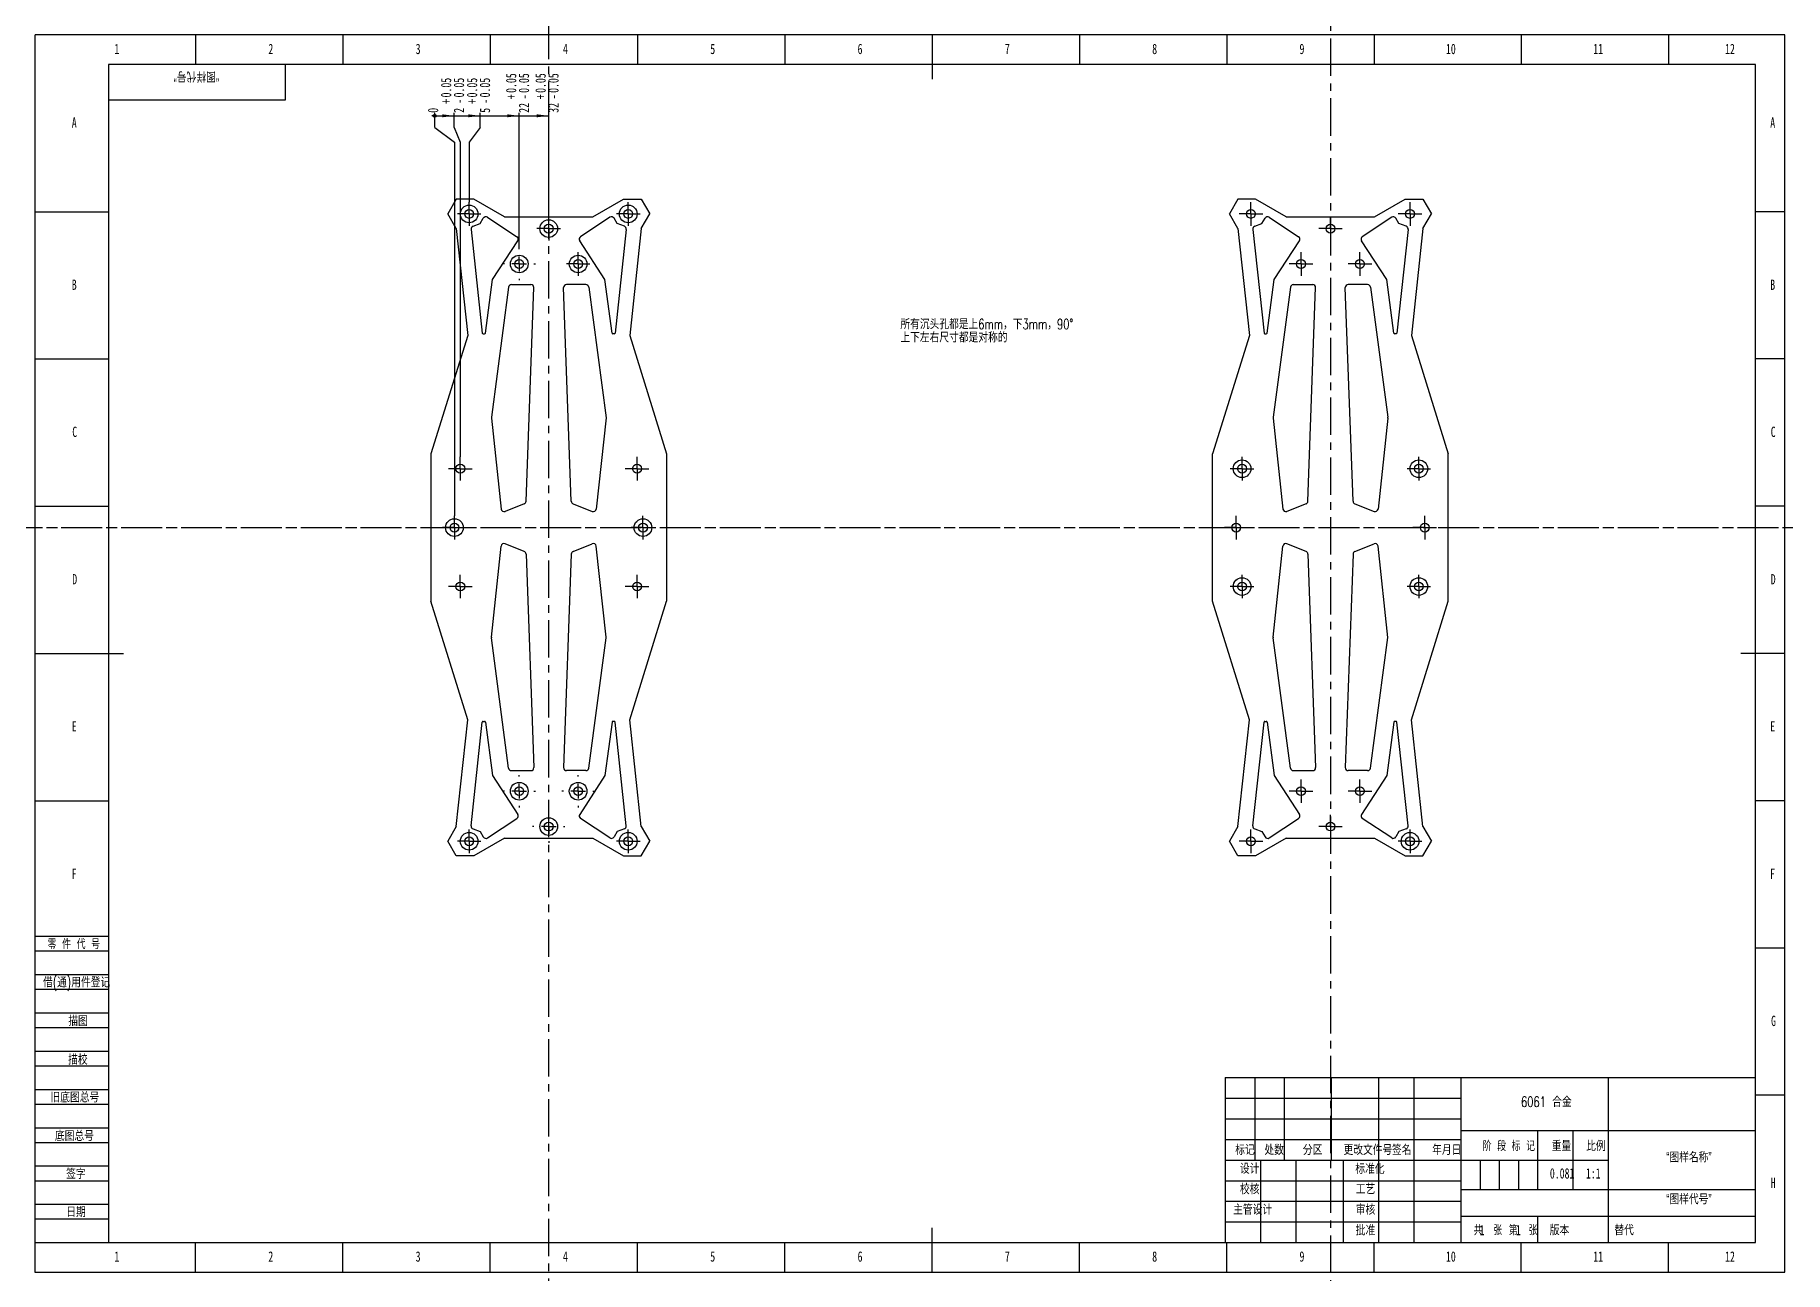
# Model space of a CAD drawing. Header units: millimetres. Extents: x -4075 to 4609, y -3957 to 4463.
# Drawn here: x 0 to 594, y 0 to 420 of the extents above; entities that cross this region are included whole.
import ezdxf

# ---------------------------------------------------------------- set-up
doc = ezdxf.new("R2010")
doc.units = ezdxf.units.MM
doc.linetypes.add('CENTERX2', pattern=[20.32, 12.7, -2.54, 2.54, -2.54])
for name, color, linetype in [('10', 7, 'Continuous'), ('5', 7, 'Continuous'), ('SLD-0', 7, 'Continuous')]:
    doc.layers.add(name, color=color, linetype=linetype)
doc.styles.add('SLDTEXTSTYLE0', font='TXT', dxfattribs={"width": 0.7, "bigfont": 'bigfont'})
doc.styles.add('SLDTEXTSTYLE1', font='TXT', dxfattribs={"width": 0.614286, "bigfont": 'bigfont'})
doc.styles.add('SLDTEXTSTYLE2', font='TXT', dxfattribs={"width": 0.6, "bigfont": 'bigfont'})
doc.styles.add('SLDTEXTSTYLE3', font='TXT', dxfattribs={"width": 0.7})
doc.dimstyles.new('SLDDIMSTYLE0', dxfattribs={"dimtxt": 3.5, "dimasz": 0.338667, "dimexe": 0, "dimexo": 0.0625, "dimgap": 0.875, "dimtad": 0, "dimtih": 1, "dimtoh": 1, "dimdec": 0, "dimrnd": 1e-09, "dimdsep": 46, "dimtxsty": 'SLDTEXTSTYLE3', "dimblk1": 'ORIGIN', "dimblk2": 'ORIGIN', "dimsah": 1, "dimcen": 0.09, "dimadec": 0, "dimazin": 2, "dimtfac": 1, "dimtdec": 0, "dimtofl": 0, "dimtmove": 0, "dimatfit": 3, "dimldrblk": 'ORIGIN', "dimfxl": 0, "dimfrac": 2, "dimtolj": 1, "dimtzin": 12, "dimarcsym": 0})
doc.dimstyles.new('SLDDIMSTYLE1', dxfattribs={"dimtxt": 3.5, "dimasz": 4.08, "dimexe": 0, "dimexo": 0.0625, "dimgap": 0.875, "dimtad": 0, "dimtih": 1, "dimtoh": 1, "dimrnd": 1e-09, "dimzin": 12, "dimdsep": 46, "dimtxsty": 'SLDTEXTSTYLE3', "dimsah": 1, "dimcen": 0.09, "dimadec": 0, "dimazin": 3, "dimtol": 1, "dimtp": 0.05, "dimtm": 0.05, "dimtfac": 1, "dimtofl": 0, "dimtmove": 0, "dimatfit": 3, "dimfxl": 0, "dimfrac": 2, "dimtolj": 1, "dimarcsym": 0})

msp = doc.modelspace()

# ---------------------------------------------------------------- texts
at = {"layer": '10', "char_height": 3.5}
for s, insert, attachment_point, style in [('1', (27.794, 417.02), 2, 'SLDTEXTSTYLE3'), ('2', (80.044, 417.02), 2, 'SLDTEXTSTYLE3'), ('3', (130.044, 417.02), 2, 'SLDTEXTSTYLE3'), ('4', (180.044, 417.02), 2, 'SLDTEXTSTYLE3'), ('5', (230.044, 417.02), 2, 'SLDTEXTSTYLE3'), ('6', (280.047, 417.02), 2, 'SLDTEXTSTYLE3'), ('7', (330.047, 417.02), 2, 'SLDTEXTSTYLE3'), ('8', (380.047, 417.02), 2, 'SLDTEXTSTYLE3'), ('9', (430.047, 417.02), 2, 'SLDTEXTSTYLE3'), ('10', (480.589, 417.02), 2, 'SLDTEXTSTYLE3'), ('11', (530.589, 417.02), 2, 'SLDTEXTSTYLE3'), ('12', (575.344, 417.02), 2, 'SLDTEXTSTYLE3'), ('A', (13.32, 392.02), 2, 'SLDTEXTSTYLE3'), ('A', (589.83, 392.02), 2, 'SLDTEXTSTYLE3'), ('B', (13.32, 336.965), 2, 'SLDTEXTSTYLE3'), ('B', (589.83, 336.965), 2, 'SLDTEXTSTYLE3'), ('C', (13.482, 287.02), 2, 'SLDTEXTSTYLE3'), ('C', (589.992, 287.02), 2, 'SLDTEXTSTYLE3'), ('D', (13.484, 236.965), 2, 'SLDTEXTSTYLE3'), ('D', (589.994, 236.965), 2, 'SLDTEXTSTYLE3'), ('E', (13.318, 187.02), 2, 'SLDTEXTSTYLE3'), ('E', (589.828, 187.02), 2, 'SLDTEXTSTYLE3'), ('F', (13.279, 136.965), 2, 'SLDTEXTSTYLE3'), ('F', (589.789, 136.965), 2, 'SLDTEXTSTYLE3'), ('G', (590.104, 87.02), 2, 'SLDTEXTSTYLE3'), ('6061 合金', (513.014, 59.545), 2, 'SLDTEXTSTYLE0'), ('“图样名称”', (561.387, 40.729), 2, 'SLDTEXTSTYLE0'), ('0.081', (518.36, 35.237), 2, 'SLDTEXTSTYLE3'), ('H', (589.994, 32.02), 2, 'SLDTEXTSTYLE3'), ('“图样代号”', (561.39, 26.497), 2, 'SLDTEXTSTYLE0'), ('主管设计', (413.32, 22.944), 2, 'SLDTEXTSTYLE0'), ('1', (490.34, 15.997), 1, 'SLDTEXTSTYLE3'), ('1', (502.694, 15.997), 1, 'SLDTEXTSTYLE3'), ('1', (27.794, 7.02), 2, 'SLDTEXTSTYLE3'), ('2', (80.044, 7.02), 2, 'SLDTEXTSTYLE3'), ('3', (130.044, 7.02), 2, 'SLDTEXTSTYLE3'), ('4', (180.044, 7.02), 2, 'SLDTEXTSTYLE3'), ('5', (230.044, 7.02), 2, 'SLDTEXTSTYLE3'), ('6', (280.047, 7.02), 2, 'SLDTEXTSTYLE3'), ('7', (330.047, 7.02), 2, 'SLDTEXTSTYLE3'), ('8', (380.047, 7.02), 2, 'SLDTEXTSTYLE3'), ('9', (430.047, 7.02), 2, 'SLDTEXTSTYLE3'), ('10', (480.589, 7.02), 2, 'SLDTEXTSTYLE3'), ('11', (530.589, 7.02), 2, 'SLDTEXTSTYLE3'), ('12', (575.344, 7.02), 2, 'SLDTEXTSTYLE3')]:
    msp.add_mtext(s, dxfattribs=dict(at, insert=insert, attachment_point=attachment_point, style=style))
at = {"layer": '10', "color": 7, "char_height": 3.5}
for s, insert, attachment_point, style in [('零 件 代 号', (4.285, 113.124), 1, 'SLDTEXTSTYLE1'), ('借(通)用件登记', (2.735, 100.137), 1, 'SLDTEXTSTYLE0'), ('描图', (14.592, 86.983), 2, 'SLDTEXTSTYLE0'), ('描校', (14.559, 73.881), 2, 'SLDTEXTSTYLE0'), ('旧底图总号', (5.262, 61.089), 1, 'SLDTEXTSTYLE0'), ('底图总号', (6.762, 47.975), 1, 'SLDTEXTSTYLE0'), ('标记', (410.707, 43.232), 2, 'SLDTEXTSTYLE0'), ('处数', (420.607, 43.232), 2, 'SLDTEXTSTYLE0'), ('分区', (433.657, 43.232), 2, 'SLDTEXTSTYLE0'), ('更改文件号', (452.439, 43.232), 2, 'SLDTEXTSTYLE0'), ('签名', (463.903, 43.232), 2, 'SLDTEXTSTYLE0'), ('年月日', (479.179, 43.232), 2, 'SLDTEXTSTYLE0'), ('阶 段 标 记', (500.249, 44.569), 2, 'SLDTEXTSTYLE1'), ('重量', (518.116, 44.569), 2, 'SLDTEXTSTYLE0'), ('比例', (529.817, 44.569), 2, 'SLDTEXTSTYLE0'), ('设计', (412.301, 36.867), 2, 'SLDTEXTSTYLE0'), ('标准化', (453.127, 36.802), 2, 'SLDTEXTSTYLE0'), ('签字', (13.867, 35.109), 2, 'SLDTEXTSTYLE0'), ('校核', (412.3, 29.921), 2, 'SLDTEXTSTYLE0'), ('工艺', (451.626, 29.921), 2, 'SLDTEXTSTYLE0'), ('日期', (13.944, 22.148), 2, 'SLDTEXTSTYLE0'), ('审核', (451.626, 22.944), 2, 'SLDTEXTSTYLE0'), ('批准', (451.608, 15.957), 2, 'SLDTEXTSTYLE0'), ('共  张', (493.167, 15.997), 2, 'SLDTEXTSTYLE2'), ('第  张', (505.116, 15.997), 2, 'SLDTEXTSTYLE2'), ('版本', (517.453, 15.997), 2, 'SLDTEXTSTYLE0')]:
    msp.add_mtext(s, dxfattribs=dict(at, insert=insert, attachment_point=attachment_point, style=style))
at = {"layer": 'SLD-0', "insert": (54.768, 404.152), "char_height": 3.5, "attachment_point": 2, "rotation": 180, "style": 'SLDTEXTSTYLE0'}
msp.add_mtext('“图样代号”', dxfattribs=at)
at = {"layer": 'SLD-0', "char_height": 3.5}
for s, insert, attachment_point, style in [('1:1', (528.924, 35.237), 2, 'SLDTEXTSTYLE3'), ('替代', (536.078, 15.997), 1, 'SLDTEXTSTYLE0')]:
    msp.add_mtext(s, dxfattribs=dict(at, insert=insert, attachment_point=attachment_point, style=style))

# ---------------------------------------------------------------- blocks, each defined once
blk = doc.blocks.new('SW_NOTE_0')
at = {"layer": '10', "color": 0, "char_height": 3.5, "attachment_point": 1, "style": 'SLDTEXTSTYLE0'}
for s, insert in [('所有沉头孔都是上6mm，下3mm，90°', (0, 4.51)), ('上下左右尺寸都是对称的', (0, 0.01))]:
    blk.add_mtext(s, dxfattribs=dict(at, insert=insert))
blk = doc.blocks.new('_Origin')
at = {"color": 0, "linetype": 'ByBlock', "lineweight": -2}
blk.add_line((0, 0), (-1, 0), dxfattribs=at)
blk.add_circle((0, 0), 0.5, dxfattribs=at)
blk = doc.blocks.new('_D')
at = {"layer": '10'}
for p, q in [((135.71, 388.58), (135.71, 393.58)), ((135.71, 388.58), (142.37, 383.58)), ((142.37, 383.58), (142.37, 256.75))]:
    blk.add_line(p, q, dxfattribs=at)
at = {"layer": '10', "xscale": 1.016, "yscale": 1.016}
blk.add_blockref('_Origin', (135.71, 392.56), dxfattribs=at)
at = {"layer": '10', "insert": (133.36, 393.58), "char_height": 3.5, "attachment_point": 1, "rotation": 90, "style": 'SLDTEXTSTYLE3'}
blk.add_mtext('0', dxfattribs=at)
blk = doc.blocks.new('_D_1')
at = {"layer": '10'}
for p, q in [((135.71, 392.56), (142.3, 392.56)), ((142.3, 388.58), (142.3, 393.58)), ((142.3, 388.58), (144.37, 383.58)), ((144.37, 383.58), (144.37, 276.75))]:
    blk.add_line(p, q, dxfattribs=at)
blk.add_solid([(142.3, 392.56), (138.22, 393.07), (138.22, 392.05)], dxfattribs=at)
at = {"layer": '10', "char_height": 3.5, "attachment_point": 1, "rotation": 90, "style": 'SLDTEXTSTYLE3'}
for s, insert in [('0.05', (137.78, 398.8)), ('0.05', (142.14, 398.8)), ('+', (137.78, 396.65)), ('2', (142.15, 393.58)), ('-', (142.14, 396.64))]:
    blk.add_mtext(s, dxfattribs=dict(at, insert=insert))
blk = doc.blocks.new('_D_2')
at = {"layer": '10'}
for p, q in [((142.3, 392.56), (151.12, 392.56)), ((151.12, 388.58), (151.12, 393.58)), ((151.12, 388.58), (147.37, 383.58)), ((147.37, 383.58), (147.37, 363.25))]:
    blk.add_line(p, q, dxfattribs=at)
blk.add_solid([(151.12, 392.56), (147.04, 393.07), (147.04, 392.05)], dxfattribs=at)
at = {"layer": '10', "char_height": 3.5, "attachment_point": 1, "rotation": 90, "style": 'SLDTEXTSTYLE3'}
for s, insert in [('0.05', (146.6, 398.8)), ('0.05', (150.95, 398.8)), ('+', (146.6, 396.65)), ('5', (150.97, 393.58)), ('-', (150.95, 396.64))]:
    blk.add_mtext(s, dxfattribs=dict(at, insert=insert))
blk = doc.blocks.new('_D_3')
at = {"layer": '10'}
for p, q in [((151.12, 392.56), (164.37, 392.56)), ((164.37, 347.75), (164.37, 393.58))]:
    blk.add_line(p, q, dxfattribs=at)
blk.add_solid([(164.37, 392.56), (160.29, 393.07), (160.29, 392.05)], dxfattribs=at)
at = {"layer": '10', "char_height": 3.5, "attachment_point": 1, "rotation": 90, "style": 'SLDTEXTSTYLE3'}
for s, insert in [('0.05', (159.85, 400.34)), ('0.05', (164.2, 400.34)), ('+', (159.85, 398.18)), ('-', (164.2, 398.18)), ('22', (164.22, 393.58))]:
    blk.add_mtext(s, dxfattribs=dict(at, insert=insert))
blk = doc.blocks.new('_D_4')
at = {"layer": '10'}
for p, q in [((164.37, 392.56), (174.37, 392.56)), ((174.37, 358.25), (174.37, 393.58))]:
    blk.add_line(p, q, dxfattribs=at)
blk.add_solid([(174.37, 392.56), (170.29, 393.07), (170.29, 392.05)], dxfattribs=at)
at = {"layer": '10', "char_height": 3.5, "attachment_point": 1, "rotation": 90, "style": 'SLDTEXTSTYLE3'}
for s, insert in [('0.05', (169.85, 400.34)), ('0.05', (174.2, 400.34)), ('+', (169.85, 398.18)), ('-', (174.2, 398.18)), ('32', (174.22, 393.58))]:
    blk.add_mtext(s, dxfattribs=dict(at, insert=insert))
blk = doc.blocks.new('SW_CENTERMARKSYMBOL_0')
at = {"layer": '10', "color": 0}
for p, q in [((-5, 0), (-5.5, 0)), ((0, 0), (-2.5, 0)), ((0, 5), (0, 5.5)), ((0, 0), (0, 2.5)), ((0, 0), (0, -2.5)), ((0, 0), (2.5, 0)), ((5, 0), (5.5, 0)), ((0, -5), (0, -5.5))]:
    blk.add_line(p, q, dxfattribs=at)
blk = doc.blocks.new('SW_CENTERMARKSYMBOL_1')
at = {"layer": '10', "color": 0}
for p, q in [((-5, 0), (-5.5, 0)), ((0, 0), (-2.5, 0)), ((0, 5), (0, 5.5)), ((0, 0), (0, 2.5)), ((0, 0), (0, -2.5)), ((0, 0), (2.5, 0)), ((5, 0), (5.5, 0)), ((0, -5), (0, -5.5))]:
    blk.add_line(p, q, dxfattribs=at)
blk = doc.blocks.new('SW_CENTERMARKSYMBOL_2')
at = {"layer": '10', "color": 0}
for p, q in [((-5, 0), (-5.5, 0)), ((0, 0), (-2.5, 0)), ((0, 5), (0, 5.5)), ((0, 0), (0, 2.5)), ((0, 0), (0, -2.5)), ((0, 0), (2.5, 0)), ((5, 0), (5.5, 0)), ((0, -5), (0, -5.5))]:
    blk.add_line(p, q, dxfattribs=at)
blk = doc.blocks.new('SW_CENTERMARKSYMBOL_3')
at = {"layer": '10', "color": 0}
for p, q in [((-5, 0), (-5.5, 0)), ((0, 0), (-2.5, 0)), ((0, 5), (0, 5.5)), ((0, 0), (0, 2.5)), ((0, 0), (0, -2.5)), ((0, 0), (2.5, 0)), ((5, 0), (5.5, 0)), ((0, -5), (0, -5.5))]:
    blk.add_line(p, q, dxfattribs=at)
blk = doc.blocks.new('SW_CENTERMARKSYMBOL_4')
at = {"layer": '10', "color": 0}
for p, q in [((-2.5, 0), (-4, 0)), ((0, 0), (-2.5, 0)), ((0, 2.5), (0, 4)), ((0, 0), (0, 2.5)), ((0, 0), (0, -2.5)), ((0, 0), (2.5, 0)), ((2.5, 0), (4, 0)), ((0, -2.5), (0, -4))]:
    blk.add_line(p, q, dxfattribs=at)
blk = doc.blocks.new('SW_CENTERMARKSYMBOL_5')
at = {"layer": '10', "color": 0}
for p, q in [((-2.5, 0), (-4, 0)), ((0, 0), (-2.5, 0)), ((0, 2.5), (0, 4)), ((0, 0), (0, 2.5)), ((0, 0), (0, -2.5)), ((0, 0), (2.5, 0)), ((2.5, 0), (4, 0)), ((0, -2.5), (0, -4))]:
    blk.add_line(p, q, dxfattribs=at)
blk = doc.blocks.new('SW_CENTERMARKSYMBOL_6')
at = {"layer": '10', "color": 0}
for p, q in [((-2.5, 0), (-4, 0)), ((0, 0), (-2.5, 0)), ((0, 2.5), (0, 4)), ((0, 0), (0, 2.5)), ((0, 0), (0, -2.5)), ((0, 0), (2.5, 0)), ((2.5, 0), (4, 0)), ((0, -2.5), (0, -4))]:
    blk.add_line(p, q, dxfattribs=at)
blk = doc.blocks.new('SW_CENTERMARKSYMBOL_7')
at = {"layer": '10', "color": 0}
for p, q in [((-2.5, 0), (-4, 0)), ((0, 0), (-2.5, 0)), ((0, 2.5), (0, 4)), ((0, 0), (0, 2.5)), ((0, 0), (0, -2.5)), ((0, 0), (2.5, 0)), ((2.5, 0), (4, 0)), ((0, -2.5), (0, -4))]:
    blk.add_line(p, q, dxfattribs=at)
blk = doc.blocks.new('SW_CENTERMARKSYMBOL_8')
at = {"layer": '10', "color": 0}
for p, q in [((-2.5, 0), (-4, 0)), ((0, 0), (-2.5, 0)), ((0, 2.5), (0, 4)), ((0, 0), (0, 2.5)), ((0, 0), (0, -2.5)), ((0, 0), (2.5, 0)), ((2.5, 0), (4, 0)), ((0, -2.5), (0, -4))]:
    blk.add_line(p, q, dxfattribs=at)
blk = doc.blocks.new('SW_CENTERMARKSYMBOL_9')
at = {"layer": '10', "color": 0}
for p, q in [((-2.5, 0), (-4, 0)), ((0, 0), (-2.5, 0)), ((0, 2.5), (0, 4)), ((0, 0), (0, 2.5)), ((0, 0), (0, -2.5)), ((0, 0), (2.5, 0)), ((2.5, 0), (4, 0)), ((0, -2.5), (0, -4))]:
    blk.add_line(p, q, dxfattribs=at)
blk = doc.blocks.new('SW_CENTERMARKSYMBOL_10')
at = {"layer": '10', "color": 0}
for p, q in [((-2.5, 0), (-4, 0)), ((0, 0), (-2.5, 0)), ((0, 2.5), (0, 4)), ((0, 0), (0, 2.5)), ((0, 0), (0, -2.5)), ((0, 0), (2.5, 0)), ((2.5, 0), (4, 0)), ((0, -2.5), (0, -4))]:
    blk.add_line(p, q, dxfattribs=at)
blk = doc.blocks.new('SW_CENTERMARKSYMBOL_11')
at = {"layer": '10', "color": 0}
for p, q in [((-2.5, 0), (-4, 0)), ((0, 0), (-2.5, 0)), ((0, 2.5), (0, 4)), ((0, 0), (0, 2.5)), ((0, 0), (0, -2.5)), ((0, 0), (2.5, 0)), ((2.5, 0), (4, 0)), ((0, -2.5), (0, -4))]:
    blk.add_line(p, q, dxfattribs=at)
blk = doc.blocks.new('SW_CENTERMARKSYMBOL_12')
at = {"layer": '10', "color": 0}
for p, q in [((-2.5, 0), (-4, 0)), ((0, 0), (-2.5, 0)), ((0, 2.5), (0, 4)), ((0, 0), (0, 2.5)), ((0, 0), (0, -2.5)), ((0, 0), (2.5, 0)), ((2.5, 0), (4, 0)), ((0, -2.5), (0, -4))]:
    blk.add_line(p, q, dxfattribs=at)
blk = doc.blocks.new('SW_CENTERMARKSYMBOL_13')
at = {"layer": '10', "color": 0}
for p, q in [((-2.5, 0), (-4, 0)), ((0, 0), (-2.5, 0)), ((0, 2.5), (0, 4)), ((0, 0), (0, 2.5)), ((0, 0), (0, -2.5)), ((0, 0), (2.5, 0)), ((2.5, 0), (4, 0)), ((0, -2.5), (0, -4))]:
    blk.add_line(p, q, dxfattribs=at)
blk = doc.blocks.new('SW_CENTERMARKSYMBOL_14')
at = {"layer": '10', "color": 0}
for p, q in [((-2.5, 0), (-4, 0)), ((0, 0), (-2.5, 0)), ((0, 2.5), (0, 4)), ((0, 0), (0, 2.5)), ((0, 0), (0, -2.5)), ((0, 0), (2.5, 0)), ((2.5, 0), (4, 0)), ((0, -2.5), (0, -4))]:
    blk.add_line(p, q, dxfattribs=at)
blk = doc.blocks.new('SW_CENTERMARKSYMBOL_15')
at = {"layer": '10', "color": 0}
for p, q in [((-2.5, 0), (-4, 0)), ((0, 0), (-2.5, 0)), ((0, 2.5), (0, 4)), ((0, 0), (0, 2.5)), ((0, 0), (0, -2.5)), ((0, 0), (2.5, 0)), ((2.5, 0), (4, 0)), ((0, -2.5), (0, -4))]:
    blk.add_line(p, q, dxfattribs=at)
blk = doc.blocks.new('SW_CENTERMARKSYMBOL_16')
at = {"layer": '10', "color": 0}
for p, q in [((-2.5, 0), (-4, 0)), ((0, 0), (-2.5, 0)), ((0, 2.5), (0, 4)), ((0, 0), (0, 2.5)), ((0, 0), (0, -2.5)), ((0, 0), (2.5, 0)), ((2.5, 0), (4, 0)), ((0, -2.5), (0, -4))]:
    blk.add_line(p, q, dxfattribs=at)
blk = doc.blocks.new('SW_CENTERMARKSYMBOL_17')
at = {"layer": '10', "color": 0}
for p, q in [((-2.5, 0), (-4, 0)), ((0, 0), (-2.5, 0)), ((0, 2.5), (0, 4)), ((0, 0), (0, 2.5)), ((0, 0), (0, -2.5)), ((0, 0), (2.5, 0)), ((2.5, 0), (4, 0)), ((0, -2.5), (0, -4))]:
    blk.add_line(p, q, dxfattribs=at)
blk = doc.blocks.new('SW_CENTERMARKSYMBOL_18')
at = {"layer": '10', "color": 0}
for p, q in [((-2.5, 0), (-4, 0)), ((0, 0), (-2.5, 0)), ((0, 2.5), (0, 4)), ((0, 0), (0, 2.5)), ((0, 0), (0, -2.5)), ((0, 0), (2.5, 0)), ((2.5, 0), (4, 0)), ((0, -2.5), (0, -4))]:
    blk.add_line(p, q, dxfattribs=at)
blk = doc.blocks.new('SW_CENTERMARKSYMBOL_19')
at = {"layer": '10', "color": 0}
for p, q in [((-2.5, 0), (-4, 0)), ((0, 0), (-2.5, 0)), ((0, 2.5), (0, 4)), ((0, 0), (0, 2.5)), ((0, 0), (0, -2.5)), ((0, 0), (2.5, 0)), ((2.5, 0), (4, 0)), ((0, -2.5), (0, -4))]:
    blk.add_line(p, q, dxfattribs=at)
blk = doc.blocks.new('SW_CENTERMARKSYMBOL_20')
at = {"layer": '10', "color": 0}
for p, q in [((-2.5, 0), (-4, 0)), ((0, 0), (-2.5, 0)), ((0, 2.5), (0, 4)), ((0, 0), (0, 2.5)), ((0, 0), (0, -2.5)), ((0, 0), (2.5, 0)), ((2.5, 0), (4, 0)), ((0, -2.5), (0, -4))]:
    blk.add_line(p, q, dxfattribs=at)
blk = doc.blocks.new('SW_CENTERMARKSYMBOL_21')
at = {"layer": '10', "color": 0}
for p, q in [((-2.5, 0), (-4, 0)), ((0, 0), (-2.5, 0)), ((0, 2.5), (0, 4)), ((0, 0), (0, 2.5)), ((0, 0), (0, -2.5)), ((0, 0), (2.5, 0)), ((2.5, 0), (4, 0)), ((0, -2.5), (0, -4))]:
    blk.add_line(p, q, dxfattribs=at)
blk = doc.blocks.new('SW_CENTERMARKSYMBOL_22')
at = {"layer": '10', "color": 0}
for p, q in [((-2.5, 0), (-4, 0)), ((0, 0), (-2.5, 0)), ((0, 2.5), (0, 4)), ((0, 0), (0, 2.5)), ((0, 0), (0, -2.5)), ((0, 0), (2.5, 0)), ((2.5, 0), (4, 0)), ((0, -2.5), (0, -4))]:
    blk.add_line(p, q, dxfattribs=at)
blk = doc.blocks.new('SW_CENTERMARKSYMBOL_23')
at = {"layer": '10', "color": 0}
for p, q in [((-2.5, 0), (-4, 0)), ((0, 0), (-2.5, 0)), ((0, 2.5), (0, 4)), ((0, 0), (0, 2.5)), ((0, 0), (0, -2.5)), ((0, 0), (2.5, 0)), ((2.5, 0), (4, 0)), ((0, -2.5), (0, -4))]:
    blk.add_line(p, q, dxfattribs=at)
blk = doc.blocks.new('SW_CENTERMARKSYMBOL_24')
at = {"layer": '10', "color": 0}
for p, q in [((-2.5, 0), (-4, 0)), ((0, 0), (-2.5, 0)), ((0, 2.5), (0, 4)), ((0, 0), (0, 2.5)), ((0, 0), (0, -2.5)), ((0, 0), (2.5, 0)), ((2.5, 0), (4, 0)), ((0, -2.5), (0, -4))]:
    blk.add_line(p, q, dxfattribs=at)
blk = doc.blocks.new('SW_CENTERMARKSYMBOL_25')
at = {"layer": '10', "color": 0}
for p, q in [((-2.5, 0), (-4, 0)), ((0, 0), (-2.5, 0)), ((0, 2.5), (0, 4)), ((0, 0), (0, 2.5)), ((0, 0), (0, -2.5)), ((0, 0), (2.5, 0)), ((2.5, 0), (4, 0)), ((0, -2.5), (0, -4))]:
    blk.add_line(p, q, dxfattribs=at)
blk = doc.blocks.new('SW_CENTERMARKSYMBOL_26')
at = {"layer": '10', "color": 0}
for p, q in [((-2.5, 0), (-4, 0)), ((0, 0), (-2.5, 0)), ((0, 2.5), (0, 4)), ((0, 0), (0, 2.5)), ((0, 0), (0, -2.5)), ((0, 0), (2.5, 0)), ((2.5, 0), (4, 0)), ((0, -2.5), (0, -4))]:
    blk.add_line(p, q, dxfattribs=at)
blk = doc.blocks.new('SW_CENTERMARKSYMBOL_27')
at = {"layer": '10', "color": 0}
for p, q in [((-2.5, 0), (-4, 0)), ((0, 0), (-2.5, 0)), ((0, 2.5), (0, 4)), ((0, 0), (0, 2.5)), ((0, 0), (0, -2.5)), ((0, 0), (2.5, 0)), ((2.5, 0), (4, 0)), ((0, -2.5), (0, -4))]:
    blk.add_line(p, q, dxfattribs=at)
blk = doc.blocks.new('SW_CENTERMARKSYMBOL_28')
at = {"layer": '10', "color": 0}
for p, q in [((-2.5, 0), (-4, 0)), ((0, 0), (-2.5, 0)), ((0, 2.5), (0, 4)), ((0, 0), (0, 2.5)), ((0, 0), (0, -2.5)), ((0, 0), (2.5, 0)), ((2.5, 0), (4, 0)), ((0, -2.5), (0, -4))]:
    blk.add_line(p, q, dxfattribs=at)
blk = doc.blocks.new('SW_CENTERMARKSYMBOL_29')
at = {"layer": '10', "color": 0}
for p, q in [((-2.5, 0), (-4, 0)), ((0, 0), (-2.5, 0)), ((0, 2.5), (0, 4)), ((0, 0), (0, 2.5)), ((0, 0), (0, -2.5)), ((0, 0), (2.5, 0)), ((2.5, 0), (4, 0)), ((0, -2.5), (0, -4))]:
    blk.add_line(p, q, dxfattribs=at)
blk = doc.blocks.new('SW_CENTERMARKSYMBOL_30')
at = {"layer": '10', "color": 0}
for p, q in [((-2.5, 0), (-4, 0)), ((0, 0), (-2.5, 0)), ((0, 2.5), (0, 4)), ((0, 0), (0, 2.5)), ((0, 0), (0, -2.5)), ((0, 0), (2.5, 0)), ((2.5, 0), (4, 0)), ((0, -2.5), (0, -4))]:
    blk.add_line(p, q, dxfattribs=at)
blk = doc.blocks.new('SW_CENTERMARKSYMBOL_31')
at = {"layer": '10', "color": 0}
for p, q in [((-2.5, 0), (-4, 0)), ((0, 0), (-2.5, 0)), ((0, 2.5), (0, 4)), ((0, 0), (0, 2.5)), ((0, 0), (0, -2.5)), ((0, 0), (2.5, 0)), ((2.5, 0), (4, 0)), ((0, -2.5), (0, -4))]:
    blk.add_line(p, q, dxfattribs=at)

# ---------------------------------------------------------------- dimensions: what is measured, and where the dimension line sits
at = {"layer": '10'}
for feature_location, offset, origin, dimstyle, picture, middle in [((144.366, 276.747), (-2.064, 116.829), (142.366, 256.747), 'SLDDIMSTYLE1', '_D_1', (142.303, 399.258)), ((147.366, 363.247), (3.749, 30.329), (142.366, 256.747), 'SLDDIMSTYLE1', '_D_2', (151.116, 399.258)), ((164.366, 347.747), (0, 45.829), (142.366, 256.747), 'SLDDIMSTYLE1', '_D_3', (164.366, 400.026)), ((174.366, 358.247), (0, 35.329), (142.366, 256.747), 'SLDDIMSTYLE1', '_D_4', (174.366, 400.026)), ((142.366412214, 256.746564885), (-6.65758292, 136.82900544), (142.366412214, 256.746564885), 'SLDDIMSTYLE0', '_D', (135.708829294, 394.343625883))]:
    dim = msp.add_ordinate_dim(feature_location=feature_location, offset=offset, dtype=1, origin=origin, dimstyle=dimstyle, dxfattribs=at)
    dim.commit()
    dim.dimension.update_dxf_attribs({"geometry": picture, "text_midpoint": middle})

# ---------------------------------------------------------------- linework, layer by layer
at = {"color": 7, "linetype": 'CENTERX2'}
for p, q in [((174.366, -3957.012), (174.366, 4462.505)), ((439.722, 4462.505), (439.722, -3957.012)), ((-4075.392, 252.747), (4344.125, 252.747)), ((-3810.036, 252.747), (4609.481, 252.747))]:
    msp.add_line(p, q, dxfattribs=at)
at = {"color": 7, "linetype": 'Continuous', "lineweight": 25}
for p, q in [((142.974, 364.247), (140.087, 359.247)), ((148.974, 364.247), (142.974, 364.247)), ((159.366, 358.247), (148.974, 364.247)), ((189.366, 358.247), (199.759, 364.247)), ((199.759, 364.247), (205.759, 364.247)), ((205.759, 364.247), (208.645, 359.247)), ((408.33, 364.247), (405.443, 359.247)), ((414.33, 364.247), (408.33, 364.247)), ((424.722, 358.247), (414.33, 364.247)), ((454.722, 358.247), (465.114, 364.247)), ((465.114, 364.247), (471.114, 364.247)), ((471.114, 364.247), (474.001, 359.247)), ((142.974, 354.247), (140.087, 359.247)), ((151.123, 355.969), (152.165, 357.774)), ((153.584, 358.108), (163.568, 351.492)), ((159.366, 358.247), (189.366, 358.247)), ((195.149, 358.108), (185.165, 351.492)), ((197.61, 355.969), (196.567, 357.774)), ((205.759, 354.247), (208.645, 359.247)), ((408.33, 354.247), (405.443, 359.247)), ((416.479, 355.969), (417.521, 357.774)), ((418.939, 358.108), (428.924, 351.492)), ((424.722, 358.247), (454.722, 358.247)), ((460.505, 358.108), (450.52, 351.492)), ((462.965, 355.969), (461.923, 357.774)), ((471.114, 354.247), (474.001, 359.247)), ((142.974, 354.247), (146.866, 317.997)), ((148.028, 354.009), (151.809, 318.798)), ((148.672, 355.052), (151.123, 355.969)), ((200.704, 354.009), (196.924, 318.798)), ((200.06, 355.052), (197.61, 355.969)), ((205.759, 354.247), (201.866, 317.997)), ((408.33, 354.247), (412.222, 317.997)), ((413.384, 354.009), (417.165, 318.798)), ((414.028, 355.052), (416.479, 355.969)), ((466.06, 354.009), (462.279, 318.798)), ((465.416, 355.052), (462.965, 355.969)), ((471.114, 354.247), (467.222, 317.997)), ((155.273, 336.952), (163.854, 350.112)), ((193.46, 336.952), (184.879, 350.112)), ((420.629, 336.952), (429.209, 350.112)), ((458.816, 336.952), (450.235, 350.112)), ((152.872, 318.791), (155.273, 336.952)), ((160.752, 334.378), (154.91, 290.185)), ((161.743, 335.247), (168.329, 335.247)), ((166.693, 261.718), (169.329, 334.21)), ((182.04, 261.718), (179.404, 334.21)), ((186.99, 335.247), (180.403, 335.247)), ((187.981, 334.378), (193.839, 290.067)), ((195.861, 318.791), (193.46, 336.952)), ((418.228, 318.791), (420.629, 336.952)), ((426.107, 334.378), (420.266, 290.185)), ((427.099, 335.247), (433.685, 335.247)), ((432.048, 261.718), (434.684, 334.21)), ((447.396, 261.718), (444.76, 334.21)), ((452.346, 335.247), (445.759, 335.247)), ((453.337, 334.378), (459.179, 290.185)), ((461.216, 318.791), (458.816, 336.952)), ((146.866, 317.997), (134.366, 277.747)), ((152.107, 318.53), (152.575, 318.53)), ((196.625, 318.53), (196.158, 318.53)), ((201.866, 317.997), (214.366, 277.747)), ((412.222, 317.997), (399.722, 277.747)), ((417.463, 318.53), (417.931, 318.53)), ((461.981, 318.53), (461.514, 318.53)), ((467.222, 317.997), (479.722, 277.747)), ((154.907, 289.948), (158.224, 259.058)), ((193.839, 290.067), (190.509, 259.058)), ((420.263, 289.948), (423.579, 259.058)), ((459.182, 289.948), (455.865, 259.058)), ((134.366, 277.747), (134.366, 227.747)), ((214.366, 277.747), (214.366, 227.747)), ((399.722, 227.747), (399.722, 277.747)), ((479.722, 227.747), (479.722, 277.747)), ((166.065, 260.826), (159.589, 258.236)), ((182.668, 260.826), (189.144, 258.236)), ((431.42, 260.826), (424.945, 258.236)), ((448.024, 260.826), (454.499, 258.236)), ((154.907, 215.546), (158.224, 246.435)), ((166.065, 244.667), (159.589, 247.257)), ((166.693, 243.775), (169.329, 171.283)), ((182.04, 243.775), (179.404, 171.283)), ((182.668, 244.667), (189.144, 247.257)), ((193.826, 215.546), (190.509, 246.435)), ((420.263, 215.546), (423.579, 246.435)), ((431.42, 244.667), (424.945, 247.257)), ((432.048, 243.775), (434.684, 171.283)), ((447.396, 243.775), (444.76, 171.283)), ((448.024, 244.667), (454.499, 247.257)), ((459.194, 215.426), (455.865, 246.435)), ((146.866, 187.497), (134.366, 227.747)), ((201.866, 187.497), (214.366, 227.747)), ((412.222, 187.497), (399.722, 227.747)), ((467.222, 187.497), (479.722, 227.747)), ((160.752, 171.116), (154.91, 215.308)), ((187.981, 171.116), (193.823, 215.308)), ((426.107, 171.116), (420.266, 215.308)), ((453.337, 171.116), (459.194, 215.426)), ((142.974, 151.247), (146.866, 187.497)), ((148.028, 151.484), (151.809, 186.695)), ((152.107, 186.963), (152.575, 186.963)), ((152.872, 186.702), (155.273, 168.541)), ((195.861, 186.702), (193.46, 168.541)), ((196.625, 186.963), (196.158, 186.963)), ((200.704, 151.484), (196.924, 186.695)), ((205.759, 151.247), (201.866, 187.497)), ((408.33, 151.247), (412.222, 187.497)), ((413.384, 151.484), (417.165, 186.695)), ((417.463, 186.963), (417.931, 186.963)), ((418.228, 186.702), (420.629, 168.541)), ((461.216, 186.702), (458.816, 168.541)), ((461.981, 186.963), (461.514, 186.963)), ((466.06, 151.484), (462.279, 186.695)), ((471.114, 151.247), (467.222, 187.497)), ((155.273, 168.541), (163.854, 155.381)), ((161.743, 170.247), (168.329, 170.247)), ((186.99, 170.247), (180.403, 170.247)), ((193.46, 168.541), (184.879, 155.381)), ((420.629, 168.541), (429.209, 155.381)), ((427.099, 170.247), (433.685, 170.247)), ((452.346, 170.247), (445.759, 170.247)), ((458.816, 168.541), (450.235, 155.381)), ((142.974, 151.247), (140.087, 146.247)), ((148.672, 150.441), (151.123, 149.524)), ((151.123, 149.524), (152.165, 147.719)), ((153.584, 147.386), (163.568, 154.002)), ((195.149, 147.386), (185.165, 154.002)), ((197.61, 149.524), (196.567, 147.719)), ((200.06, 150.441), (197.61, 149.524)), ((205.759, 151.247), (208.645, 146.247)), ((408.33, 151.247), (405.443, 146.247)), ((414.028, 150.441), (416.479, 149.524)), ((416.479, 149.524), (417.521, 147.719)), ((418.939, 147.386), (428.924, 154.002)), ((460.505, 147.386), (450.52, 154.002)), ((462.965, 149.524), (461.923, 147.719)), ((465.416, 150.441), (462.965, 149.524)), ((471.114, 151.247), (474.001, 146.247)), ((142.974, 141.247), (140.087, 146.247)), ((159.366, 147.247), (148.974, 141.247)), ((159.366, 147.247), (189.366, 147.247)), ((189.366, 147.247), (199.759, 141.247)), ((205.759, 141.247), (208.645, 146.247)), ((408.33, 141.247), (405.443, 146.247)), ((424.722, 147.247), (414.33, 141.247)), ((424.722, 147.247), (454.722, 147.247)), ((454.722, 147.247), (465.114, 141.247)), ((471.114, 141.247), (474.001, 146.247)), ((148.974, 141.247), (142.974, 141.247)), ((199.759, 141.247), (205.759, 141.247)), ((414.33, 141.247), (408.33, 141.247)), ((465.114, 141.247), (471.114, 141.247))]:
    msp.add_line(p, q, dxfattribs=at)
for centre, radius in [((147.366, 359.247), 3), ((147.366, 359.247), 1.5), ((174.366, 354.247), 3), ((201.366, 359.247), 3), ((201.366, 359.247), 1.5), ((412.722, 359.247), 1.5), ((466.722, 359.247), 1.5), ((174.366, 354.247), 1.5), ((439.722, 354.247), 1.5), ((164.366, 342.247), 3), ((184.366, 342.247), 3), ((164.366, 342.247), 1.5), ((184.366, 342.247), 1.5), ((429.722, 342.247), 1.5), ((449.722, 342.247), 1.5), ((144.366, 272.747), 1.5), ((204.366, 272.747), 1.5), ((409.722, 272.747), 3), ((409.722, 272.747), 1.5), ((469.722, 272.747), 3), ((469.722, 272.747), 1.5), ((142.366, 252.747), 3), ((206.366, 252.747), 3), ((142.366, 252.747), 1.5), ((206.366, 252.747), 1.5), ((407.722, 252.747), 1.5), ((471.722, 252.747), 1.5), ((144.366, 232.747), 1.5), ((204.366, 232.747), 1.5), ((409.722, 232.747), 3), ((409.722, 232.747), 1.5), ((469.722, 232.747), 3), ((469.722, 232.747), 1.5), ((164.366, 163.247), 3), ((164.366, 163.247), 1.5), ((184.366, 163.247), 3), ((184.366, 163.247), 1.5), ((429.722, 163.247), 1.5), ((449.722, 163.247), 1.5), ((147.366, 146.247), 3), ((174.366, 151.247), 3), ((174.366, 151.247), 1.5), ((201.366, 146.247), 3), ((439.722, 151.247), 1.5), ((147.366, 146.247), 1.5), ((201.366, 146.247), 1.5), ((412.722, 146.247), 1.5), ((466.722, 146.247), 1.5)]:
    msp.add_circle(centre, radius, dxfattribs=at)
at = {"color": 7, "linetype": 'Continuous'}
for centre, radius in [((201.366, 359.247), 3), ((144.366, 272.747), 1.5), ((206.366, 252.747), 1.5), ((471.722, 252.747), 1.5), ((409.722, 232.747), 1.5), ((466.722, 146.247), 3)]:
    msp.add_circle(centre, radius, dxfattribs=at)
at = {"color": 7, "linetype": 'Continuous', "lineweight": 25}
for centre, radius, start, end in [((153.031, 357.274), 1, 56.470042, 150), ((195.701, 357.274), 1, 30, 123.529958), ((418.387, 357.274), 1, 56.470042, 150), ((461.057, 357.274), 1, 30, 123.529958), ((149.023, 354.116), 1, 110.505366, 186.128592), ((163.016, 350.658), 1, 326.893735, 56.470042), ((185.717, 350.658), 1, 123.529958, 213.106265), ((199.71, 354.116), 1, 353.871408, 69.494634), ((414.378, 354.116), 1, 110.505366, 186.128592), ((428.372, 350.658), 1, 326.893735, 56.470042), ((451.073, 350.658), 1, 123.529958, 213.106265), ((465.066, 354.116), 1, 353.871408, 69.494634), ((161.743, 334.247), 1, 90, 172.469746), ((168.329, 334.247), 1, 357.917435, 90), ((180.403, 334.247), 1, 90, 182.082565), ((186.99, 334.247), 1, 7.530254, 90), ((427.099, 334.247), 1, 90, 172.469746), ((433.685, 334.247), 1, 357.917435, 90), ((445.759, 334.247), 1, 90, 182.082565), ((452.346, 334.247), 1, 7.530254, 90), ((152.107, 318.83), 0.3, 186.128592, 270), ((152.575, 318.83), 0.3, 270, 352.469746), ((196.158, 318.83), 0.3, 187.530254, 270), ((196.625, 318.83), 0.3, 270, 353.871408), ((417.463, 318.83), 0.3, 186.128592, 270), ((417.931, 318.83), 0.3, 270, 352.469746), ((461.514, 318.83), 0.3, 187.530254, 270), ((461.981, 318.83), 0.3, 270, 353.871408), ((155.901, 290.054), 1, 172.469746, 186.128592), ((421.257, 290.054), 1, 172.469746, 186.128592), ((458.187, 290.054), 1, 353.871408, 7.530254), ((165.693, 261.754), 1, 291.795757, 357.917435), ((183.04, 261.754), 1, 182.082565, 248.204243), ((431.049, 261.754), 1, 291.795757, 357.917435), ((448.395, 261.754), 1, 182.082565, 248.204243), ((159.218, 259.165), 1, 186.128592, 291.795757), ((189.515, 259.165), 1, 248.204243, 353.871408), ((424.574, 259.165), 1, 186.128592, 291.795757), ((454.871, 259.165), 1, 248.204243, 353.871408), ((159.218, 246.328), 1, 68.204243, 173.871408), ((165.693, 243.739), 1, 2.082565, 68.204243), ((183.04, 243.739), 1, 111.795757, 177.917435), ((189.515, 246.328), 1, 6.128592, 111.795757), ((424.574, 246.328), 1, 68.204243, 173.871408), ((431.049, 243.739), 1, 2.082565, 68.204243), ((448.395, 243.739), 1, 111.795757, 177.917435), ((454.871, 246.328), 1, 6.128592, 111.795757), ((155.901, 215.439), 1, 173.871408, 187.530254), ((192.832, 215.439), 1, 352.469746, 6.128592), ((421.257, 215.439), 1, 173.871408, 187.530254), ((152.107, 186.663), 0.3, 90, 173.871408), ((152.575, 186.663), 0.3, 7.530254, 90), ((196.158, 186.663), 0.3, 90, 172.469746), ((196.625, 186.663), 0.3, 6.128592, 90), ((417.463, 186.663), 0.3, 90, 173.871408), ((417.931, 186.663), 0.3, 7.530254, 90), ((461.514, 186.663), 0.3, 90, 172.469746), ((461.981, 186.663), 0.3, 6.128592, 90), ((161.743, 171.247), 1, 187.530254, 270), ((168.329, 171.247), 1, 270, 2.082565), ((180.403, 171.247), 1, 177.917435, 270), ((186.99, 171.247), 1, 270, 352.469746), ((427.099, 171.247), 1, 187.530254, 270), ((433.685, 171.247), 1, 270, 2.082565), ((445.759, 171.247), 1, 177.917435, 270), ((452.346, 171.247), 1, 270, 352.469746), ((163.016, 154.835), 1, 303.529958, 33.106265), ((185.717, 154.835), 1, 146.893735, 236.470042), ((428.372, 154.835), 1, 303.529958, 33.106265), ((451.073, 154.835), 1, 146.893735, 236.470042), ((149.023, 151.378), 1, 173.871408, 249.494634), ((199.71, 151.378), 1, 290.505366, 6.128592), ((414.378, 151.378), 1, 173.871408, 249.494634), ((465.066, 151.378), 1, 290.505366, 6.128592), ((153.031, 148.219), 1, 210, 303.529958), ((195.701, 148.219), 1, 236.470042, 330), ((418.387, 148.219), 1, 210, 303.529958), ((461.057, 148.219), 1, 236.470042, 330)]:
    msp.add_arc(centre, radius, start, end, dxfattribs=at)
at = {"layer": '5', "color": 7}
for p, q in [((594.005, 420), (0, 420)), ((0, 420), (0, 0)), ((594.005, 0), (594.005, 420)), ((0, 114), (25, 114)), ((0, 109), (25, 109)), ((0, 101), (25, 101)), ((0, 96), (25, 96)), ((0, 88), (25, 88)), ((0, 83), (25, 83)), ((0, 75), (25, 75)), ((0, 70), (25, 70)), ((0, 62), (25, 62)), ((0, 57), (25, 57)), ((404, 59), (484, 59)), ((0, 49), (25, 49)), ((404, 52), (484, 52)), ((0, 44), (25, 44)), ((0, 36), (25, 36)), ((490.5, 38), (490.5, 28)), ((497, 38), (497, 28)), ((503.5, 38), (503.5, 28)), ((0, 31), (25, 31)), ((0, 23), (25, 23)), ((0, 18), (25, 18)), ((0, 0), (594.005, 0))]:
    msp.add_line(p, q, dxfattribs=at)
at = {"layer": '5'}
for p, q in [((54.5, 420), (54.5, 410)), ((104.5, 420), (104.5, 410)), ((154.5, 420), (154.5, 410)), ((204.5, 420), (204.5, 410)), ((254.5, 420), (254.5, 410)), ((354.5, 420), (354.5, 410)), ((404.5, 420), (404.5, 410)), ((454.5, 420), (454.5, 410)), ((504.5, 420), (504.5, 410)), ((554.5, 420), (554.5, 410)), ((0, 360), (25, 360)), ((594.005, 360), (584.005, 360)), ((0, 310), (25, 310)), ((594.005, 310), (584.005, 310)), ((0, 260), (25, 260)), ((594.005, 260), (584.005, 260)), ((0, 160), (25, 160)), ((594.005, 160), (584.005, 160)), ((594.005, 110), (584.005, 110)), ((594.005, 60), (584.005, 60)), ((54.5, 0), (54.5, 10)), ((104.5, 0), (104.5, 10)), ((154.5, 0), (154.5, 10)), ((204.5, 0), (204.5, 10)), ((254.5, 0), (254.5, 10)), ((354.5, 0), (354.5, 10)), ((404.5, 0), (404.5, 10)), ((454.5, 0), (454.5, 10)), ((504.5, 0), (504.5, 10)), ((554.5, 0), (554.5, 10))]:
    msp.add_line(p, q, dxfattribs=at)
at = {"layer": '5', "lineweight": 25}
for p, q in [((304.503, 420), (304.503, 405)), ((0, 210), (30, 210)), ((594.005, 210), (579.005, 210)), ((304.503, 0), (304.503, 15))]:
    msp.add_line(p, q, dxfattribs=at)
at = {"layer": '5', "color": 7, "lineweight": 25}
for p, q in [((584.005, 410), (25, 410)), ((25, 410), (25, 10)), ((85, 398), (85, 410)), ((584.005, 10), (584.005, 410)), ((25, 398), (85, 398)), ((404, 66), (584, 66)), ((404, 66), (404, 10)), ((414, 66), (414, 38)), ((424, 66), (424, 38)), ((440, 66), (440, 38)), ((456, 66), (456, 10)), ((468, 66), (468, 38)), ((484, 66), (484, 10)), ((534, 66), (534, 38)), ((484, 48), (584, 48)), ((510, 48), (510, 28)), ((522, 48), (522, 28)), ((404, 45), (484, 45)), ((404, 38), (534, 38)), ((416, 38), (416, 10)), ((428, 38), (428, 10)), ((444, 38), (444, 10)), ((468, 38), (468, 10)), ((534, 38), (534, 10)), ((404, 31), (484, 31)), ((404, 24), (484, 24)), ((484, 28), (584, 28)), ((484.005, 18.985), (584.005, 18.985)), ((510, 18.985), (510, 10)), ((404, 17), (484, 17)), ((0, 10), (584.005, 10))]:
    msp.add_line(p, q, dxfattribs=at)

# ---------------------------------------------------------------- block references
at = {"layer": '10'}
for name, p in [('SW_CENTERMARKSYMBOL_11', (147.366, 359.247)), ('SW_CENTERMARKSYMBOL_6', (201.366, 359.247)), ('SW_CENTERMARKSYMBOL_29', (412.722, 359.247)), ('SW_CENTERMARKSYMBOL_31', (466.722, 359.247)), ('SW_CENTERMARKSYMBOL_5', (174.366, 354.247)), ('SW_CENTERMARKSYMBOL_17', (439.722, 354.247)), ('SW_CENTERMARKSYMBOL_3', (164.366, 342.247)), ('SW_CENTERMARKSYMBOL_4', (184.366, 342.247)), ('SW_CENTERMARKSYMBOL_18', (429.722, 342.247)), ('SW_CENTERMARKSYMBOL_16', (449.722, 342.247)), ('SW_NOTE_0', (293.729, 319.089)), ('SW_CENTERMARKSYMBOL_7', (144.366, 272.747)), ('SW_CENTERMARKSYMBOL_10', (204.366, 272.747)), ('SW_CENTERMARKSYMBOL_30', (409.722, 272.747)), ('SW_CENTERMARKSYMBOL_28', (469.722, 272.747)), ('SW_CENTERMARKSYMBOL_9', (142.366, 252.747)), ('SW_CENTERMARKSYMBOL_8', (206.366, 252.747)), ('SW_CENTERMARKSYMBOL_25', (407.722, 252.747)), ('SW_CENTERMARKSYMBOL_24', (471.722, 252.747)), ('SW_CENTERMARKSYMBOL_14', (144.366, 232.747)), ('SW_CENTERMARKSYMBOL_12', (204.366, 232.747)), ('SW_CENTERMARKSYMBOL_23', (409.722, 232.747)), ('SW_CENTERMARKSYMBOL_26', (469.722, 232.747)), ('SW_CENTERMARKSYMBOL_2', (164.366, 163.247)), ('SW_CENTERMARKSYMBOL_0', (184.366, 163.247)), ('SW_CENTERMARKSYMBOL_19', (429.722, 163.247)), ('SW_CENTERMARKSYMBOL_20', (449.722, 163.247)), ('SW_CENTERMARKSYMBOL_1', (174.366, 151.247)), ('SW_CENTERMARKSYMBOL_21', (439.722, 151.247)), ('SW_CENTERMARKSYMBOL_13', (147.366, 146.247)), ('SW_CENTERMARKSYMBOL_15', (201.366, 146.247)), ('SW_CENTERMARKSYMBOL_27', (412.722, 146.247)), ('SW_CENTERMARKSYMBOL_22', (466.722, 146.247))]:
    msp.add_blockref(name, p, dxfattribs=at)

msp.set_redraw_order([(e.dxf.handle, doc.entitydb.next_handle()) for e in msp.query("TEXT MTEXT ATTDEF DIMENSION ARC_DIMENSION")])  # texts and dimensions are drawn at this point

doc.saveas('drawing.dxf')
